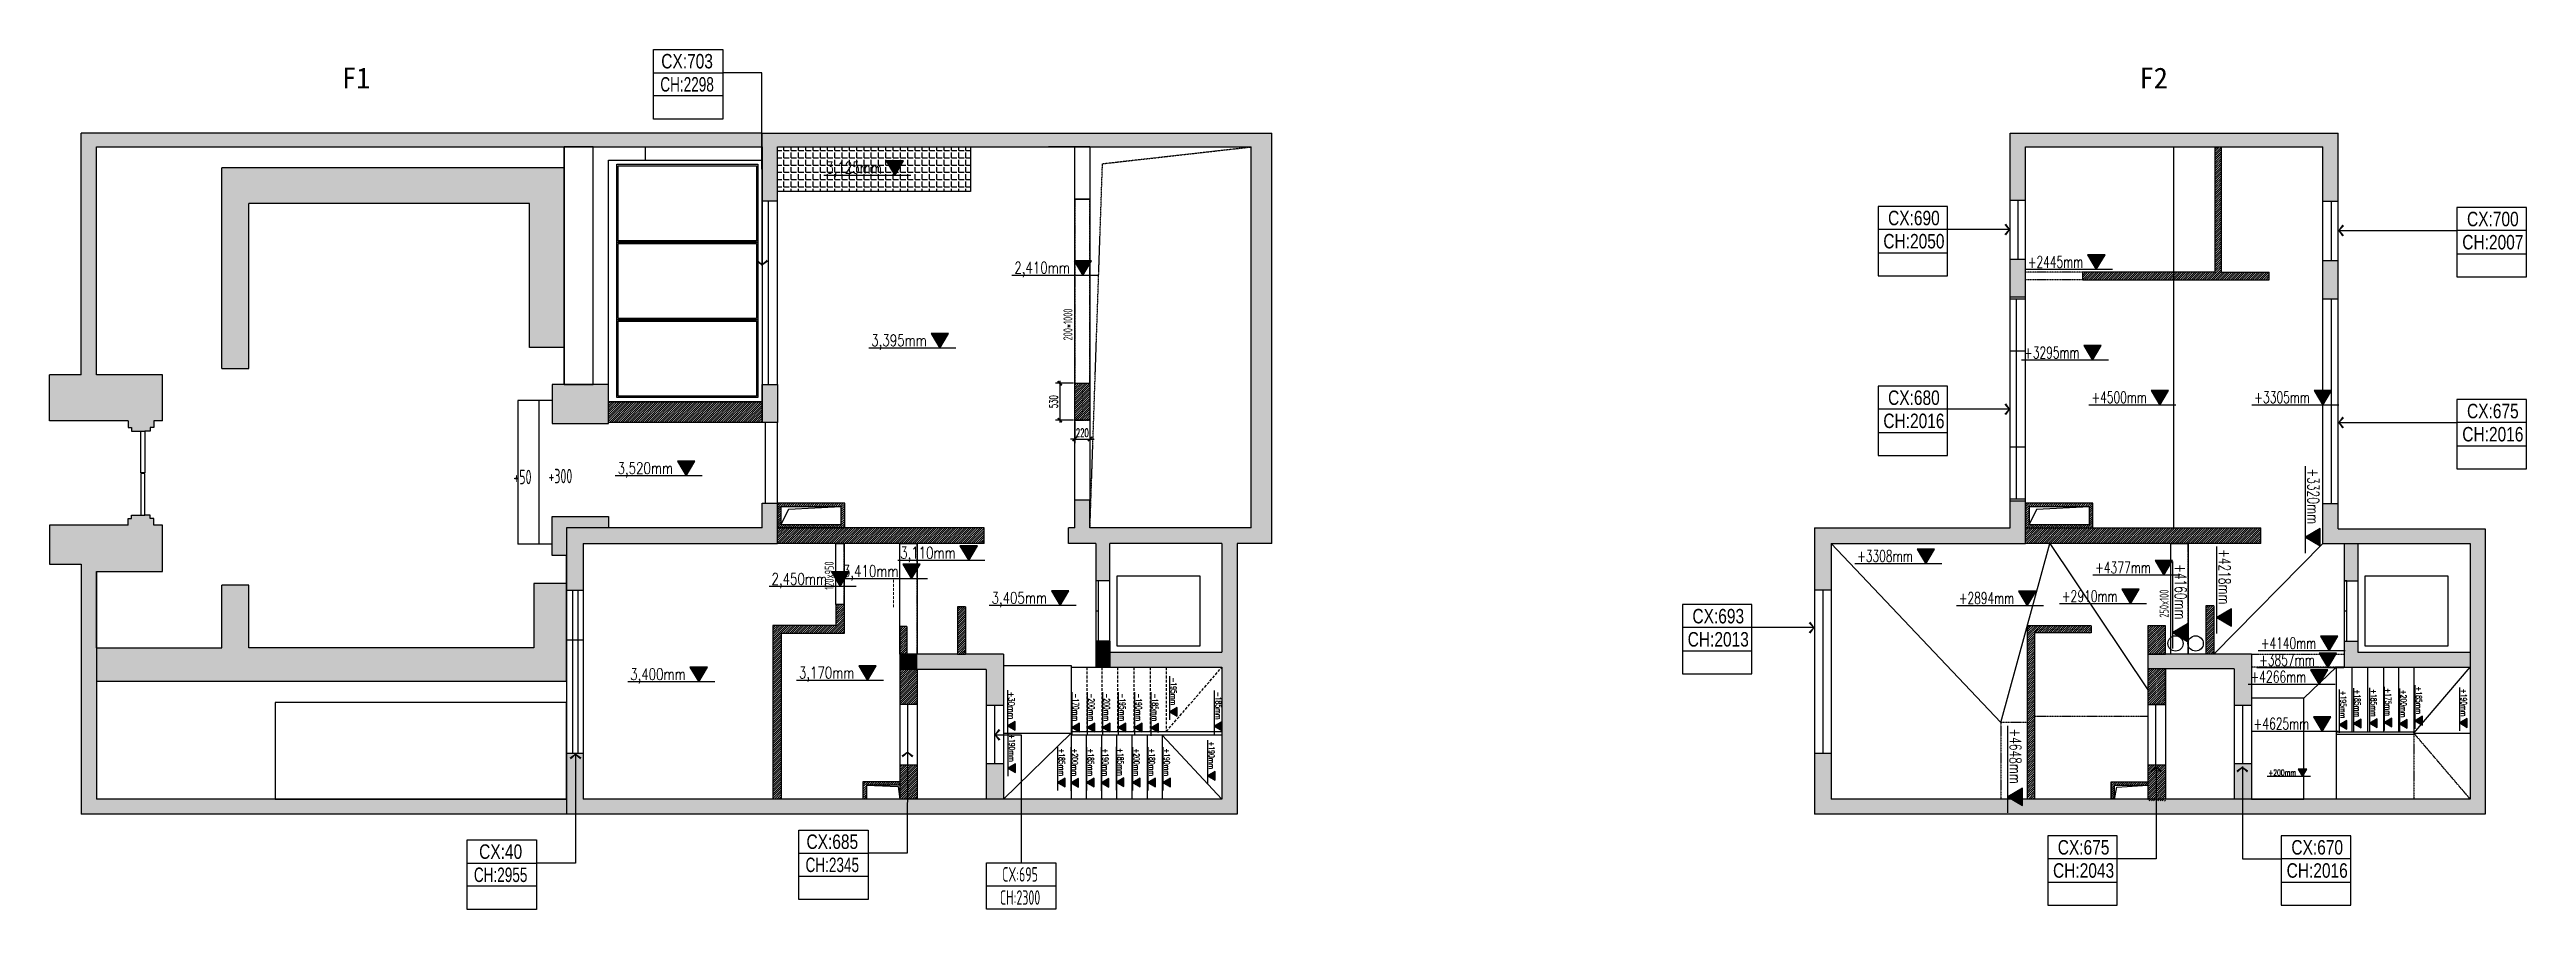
# Model space of a CAD drawing. Header units: millimetres. Extents: x -108767 to 78913, y -380878 to 1470.
# Drawn here: x -59392 to -23753, y -155196 to -142823 of the extents above; entities that cross this region are included whole.
import ezdxf
from ezdxf.enums import TextEntityAlignment as Align

# ---------------------------------------------------------------- set-up
doc = ezdxf.new("R2010")
doc.units = ezdxf.units.MM
doc.header["$LTSCALE"] = 10
doc.linetypes.add('DASH', pattern=[0.35, 0.25, -0.1])
doc.linetypes.add('DASHED', pattern=[0.75, 0.5, -0.25])
for name, color, linetype in [('000墙体', 4, 'Continuous'), ('001增减墙体', 147, 'Continuous'), ('3-New Window', 4, 'Continuous'), ('A-GRIDER', 4, 'DASH'), ('DOOR', 60, 'Continuous'), ('EL-DIM', 50, 'Continuous'), ('FF-TEXT', 50, 'Continuous'), ('NW-01-wall(原有墙体)', 255, 'Continuous'), ('NW-01梁', 4, 'Continuous'), ('wipess', 8, 'Continuous')]:
    doc.layers.add(name, color=color, linetype=linetype)
doc.styles.add('BEN-HB', font='chisel.shx')
doc.styles.add('BEN_DIM', font='archs.shx', dxfattribs={"width": 0.7})
doc.styles.add('HZ', font='', dxfattribs={"width": 0.8})
doc.styles.add('romans', font='romans.shx', dxfattribs={"width": 0.85})
doc.styles.get("Standard").update_dxf_attribs({"font": ''})
doc.styles.add('TSSD_REIN', font='tssdeng.shx', dxfattribs={"width": 0.7, "bigfont": 'hztxt.shx'})
doc.styles.add('尺寸标注', font='txt.shx', dxfattribs={"width": 0.6})
doc.styles.get('HZ').set_extended_font_data('SimSun')
doc.styles.get('Standard').set_extended_font_data('SimSun')
doc.dimstyles.new('BEN_DIM_1', dxfattribs={"dimtxt": 100, "dimasz": 1, "dimexe": 2, "dimexo": 1.5, "dimgap": 0.6, "dimtad": 1, "dimdec": 0, "dimzin": 12, "dimdsep": 46, "dimtxsty": 'BEN_DIM', "dimblk": 'ben-jiantou', "dimcen": 0.125, "dimclrd": 44, "dimclre": 44, "dimclrt": 50, "dimadec": 0, "dimazin": 0, "dimtfac": 1, "dimtdec": 0, "dimtix": 1, "dimtmove": 2, "dimatfit": 3, "dimldrblk": 'BEN-YINXIAN1', "dimfxl": 5, "dimfxlon": 1, "dimtvp": 1, "dimtolj": 1, "dimtzin": 0, "dimarcsym": 0})
doc.dimstyles.new('OY-60', dxfattribs={"dimscale": 0, "dimtxt": 2, "dimasz": 1, "dimexe": 1, "dimexo": 0.3, "dimgap": 0.5, "dimtad": 1, "dimdec": 0, "dimzin": 0, "dimdsep": 46, "dimtxsty": '尺寸标注', "dimblk": 'ARCHTICK', "dimcen": 0, "dimdle": 0.6, "dimclrd": 251, "dimclre": 251, "dimclrt": 2, "dimadec": 0, "dimazin": 0, "dimtfac": 1, "dimtdec": 0, "dimtix": 1, "dimtmove": 2, "dimatfit": 3, "dimldrblk": 'DOT', "dimfxl": 5, "dimfxlon": 1, "dimtolj": 1, "dimtzin": 0, "dimlwe": 30, "dimarcsym": 0})
pattern_1 = [(45, (-70270.71, -180008.131), (-15.715448, 15.715448), [])]
pattern_2 = [(0, (-48127.47, -255344.01), (63.5, 109.98523), [15.875, -111.125]), (90, (-48119.536, -255344.014), (-63.5, 109.985226), [7.9375, -212.03295]), (90, (-48117.55, -255344.014), (-63.5, 109.985226), [6.35, -213.62045]), (90, (-48121.52, -255344.014), (-63.5, 109.985226), [6.35, -213.62045]), (60, (-48115.57, -255344.01), (-63.5, 109.98523), [5.08, -121.92]), (120, (-48123.5, -255344.01), (-127, 5e-08), [5.08, -121.92])]

msp = doc.modelspace()

# ---------------------------------------------------------------- texts
at = {"color": 50, "linetype": 'ByBlock', "style": 'BEN_DIM', "width": 0.7}
for tag, p in [('+50', (-52587.4, -149139.7)), ('+300', (-52041.8, -149126.6)), ('CX:695', (-45427.3, -154857.5)), ('CH:2300', (-45427.3, -155190.9))]:
    msp.add_attdef(tag, text='A', height=208.3, dxfattribs=at).set_placement(p, align=Align.BOTTOM_CENTER)
at = {"layer": '3-New Window', "color": 30, "char_height": 300, "attachment_point": 1}
for s, insert in [('{\\C0;F1}', (-55184.1, -143081.8)), ('{\\C0;F2}', (-29320.3, -143081.8))]:
    msp.add_mtext_dynamic_manual_height_columns(s, width=6623.175, gutter_width=12.5, heights=[0], dxfattribs=dict(at, insert=insert))
at = {"layer": 'NW-01梁', "color": 251, "style": 'TSSD_REIN', "width": 0.7}
for s, p in [('200*1000', (-44674.2, -147008.3)), ('120x950', (-48109.2, -150595.8)), ('-------', (-47196.5, -150856.4)), ('250x100', (-28901.9, -150996.8))]:
    msp.add_text(s, height=130, rotation=90, dxfattribs=at).set_placement(p)

# ---------------------------------------------------------------- blocks, each defined once
blk = doc.blocks.new('梁高宽')
at = {"color": 150, "linetype": 'ByBlock'}
blk.add_line((0, 0), (12, 0), dxfattribs=at)
for points in [[(0, 4), (12, 4), (12, -4), (0, -4)], [(0, 0), (12, 0), (12, -8), (0, -8)]]:
    blk.add_lwpolyline(points, close=True, dxfattribs=at)
at = {"color": 50, "linetype": 'ByBlock', "style": 'BEN_DIM', "width": 0.7}
for tag, p in [('W=200', (5.8, -0.01)), ('H=800', (5.8, -4.01)), ('H=800', (5.8, -8.18))]:
    blk.add_attdef(tag, text='', height=2.5, dxfattribs=at).set_placement(p, align=Align.BOTTOM_CENTER)
blk = doc.blocks.new('ben-jiantou')
at = {"color": 0, "linetype": 'ByBlock'}
for p, q in [((0, 0), (-1.09, 0)), ((1.09, 0), (0, 0))]:
    blk.add_line(p, q, dxfattribs=at)
at = {"color": 0, "linetype": 'Continuous', "const_width": 0.608}
blk.add_lwpolyline([(0.61, 0.61), (-0.61, -0.61)], dxfattribs=at)
blk = doc.blocks.new('BEN-YINXIAN1')
at = {"color": 50, "linetype": 'ByBlock'}
blk.add_line((0, 0), (-2, 0), dxfattribs=at)
for points in [[(-1.72, 1.34), (-1.19, 1.7), (-0.48, 0), (0, 0)], [(-1.72, -1.34), (-1.19, -1.7), (-0.48, 0), (0, 0)]]:
    blk.add_solid(points, dxfattribs=at)
blk = doc.blocks.new('Elevation')
blk.add_hatch(color=256).paths.add_polyline_path([(4.17, 2.47), (2.7, 0), (1.23, 2.47)])
blk.add_line((0, 0), (14.67, 0))
blk.add_lwpolyline([(4.17, 2.47), (2.7, 0), (1.23, 2.47)], close=True)
at = {"style": 'HZ', "width": 0.47627}
blk.add_attdef('ELEV', text='', height=2.5, dxfattribs=at).set_placement((4.89, 0.32), (14.26, 0.32), align=Align.FIT)
blk = doc.blocks.new('_ArchTick')
at = {"color": 0, "linetype": 'ByBlock', "const_width": 0.4}
blk.add_lwpolyline([(-0.5, -0.5), (0.5, 0.5)], dxfattribs=at)
blk = doc.blocks.new('*D215')
at = {"color": 251, "lineweight": 30, "transparency": 16777216}
for p, q in [((-44660, -147625), (-44916, -147625)), ((-44660, -148155), (-44916, -148155))]:
    blk.add_line(p, q, dxfattribs=at)
at = {"color": 251, "lineweight": -2, "transparency": 16777216}
blk.add_line((-44856, -147589), (-44856, -148191), dxfattribs=at)
at = {"layer": 'Defpoints', "color": 0, "transparency": 16777216}
for p in [(-44642, -147625), (-44856, -148155), (-44642, -148155)]:
    blk.add_point(p, dxfattribs=at)
at = {"color": 251, "lineweight": -2, "transparency": 16777216, "xscale": 60.0000012368779, "yscale": 60.0000012368779, "zscale": 60.0000012368779}
for p, rotation in [((-44856, -147625), 90), ((-44856, -148155), 270)]:
    blk.add_blockref('_ArchTick', p, dxfattribs=dict(at, rotation=rotation))
at = {"color": 2, "transparency": 16777216, "insert": (-44946, -147890), "char_height": 120, "attachment_point": 5, "rotation": 90, "style": '尺寸标注'}
blk.add_mtext('\\A1;530', dxfattribs=at)
blk = doc.blocks.new('_Dot')
at = {"color": 2, "linetype": 'ByBlock', "lineweight": -2}
blk.add_line((-0.5, 0), (-1, 0), dxfattribs=at)
at = {"color": 2, "linetype": 'ByBlock', "const_width": 0.5}
blk.add_lwpolyline([(-0.25, 0, 1), (0.25, 0, 1)], format="xyb", close=True, dxfattribs=at)
blk = doc.blocks.new('*D216')
at = {"color": 251, "lineweight": 30, "transparency": 16777216}
for p, q in [((-44642, -148173), (-44642, -148487)), ((-44422, -148173), (-44422, -148487))]:
    blk.add_line(p, q, dxfattribs=at)
at = {"color": 251, "lineweight": -2, "transparency": 16777216}
for p, q in [((-44642, -148427), (-44702, -148427)), ((-44642, -148427), (-44422, -148427)), ((-44422, -148427), (-44362, -148427))]:
    blk.add_line(p, q, dxfattribs=at)
at = {"layer": 'Defpoints', "color": 0, "transparency": 16777216}
for p in [(-44642, -148155), (-44422, -148155), (-44422, -148427)]:
    blk.add_point(p, dxfattribs=at)
at = {"color": 251, "lineweight": -2, "transparency": 16777216, "xscale": 60.0000012368779, "yscale": 60.0000012368779, "zscale": 60.0000012368779}
blk.add_blockref('_ArchTick', (-44642, -148427), dxfattribs=at)
at = {"color": 251, "lineweight": -2, "transparency": 16777216, "xscale": 60.0000012368779, "yscale": 60.0000012368779, "zscale": 60.0000012368779, "rotation": 180}
blk.add_blockref('_ArchTick', (-44422, -148427), dxfattribs=at)
at = {"color": 2, "transparency": 16777216, "insert": (-44532, -148337), "char_height": 120, "attachment_point": 5, "style": '尺寸标注'}
blk.add_mtext('\\A1;220', dxfattribs=at)

# ---------------------------------------------------------------- dimensions: what is measured, and where the dimension line sits
dim = msp.add_linear_dim(base=(-44855.8, -148154.8), p1=(-44641.9, -147624.8), p2=(-44641.9, -148154.8), angle=90, dimstyle='OY-60', override={"dimscale": 60.000001})
dim.commit()
dim.dimension.update_dxf_attribs({"geometry": '*D215', "text_midpoint": (-44945.8, -147889.8)})
dim = msp.add_linear_dim(base=(-44421.9, -148427), p1=(-44641.9, -148154.8), p2=(-44421.9, -148154.8), dimstyle='OY-60', override={"dimscale": 60.000001})
dim.commit()
dim.dimension.update_dxf_attribs({"geometry": '*D216', "text_midpoint": (-44531.9, -148337)})

# ---------------------------------------------------------------- hatches: boundary and pattern name
at = {"layer": '000墙体'}
h = msp.add_hatch(color=252, dxfattribs=at)
h.dxf.hatch_style = 1
h.paths.add_polyline_path([(-30960.2, -145840.8), (-31180.2, -145840.8), (-31180.2, -146380.8), (-30960.2, -146380.8)])
h = msp.add_hatch(color=252, dxfattribs=at)
h.dxf.hatch_style = 1
h.paths.add_polyline_path([(-26463.2, -145856.8), (-26683.2, -145856.8), (-26683.2, -146411.8), (-26463.2, -146411.8)])
h = msp.add_hatch(color=252, dxfattribs=at)
h.dxf.hatch_style = 1
h.paths.add_polyline_path([(-51953.9, -149706.8), (-51348.9, -149706.8), (-51348.9, -149541.8), (-52158.9, -149541.8), (-52158.9, -150101.8), (-51953.9, -150101.8)])
at = {"layer": '001增减墙体', "ltscale": 10}
h = msp.add_hatch(dxfattribs=at)
h.set_pattern_fill('ANSI31', color=251, scale=7)
h.set_pattern_definition(pattern_1)
h.paths.add_polyline_path([(-27453.2, -146027.8), (-28140.2, -146027.8), (-28140.2, -144223.8), (-28230.2, -144223.8), (-28230.2, -146027.8), (-28825.2, -146027.8), (-28825.2, -146137.8), (-27453.2, -146137.8)])
h = msp.add_hatch(dxfattribs=at)
h.set_pattern_fill('ANSI31', color=251, scale=7)
h.set_pattern_definition(pattern_1)
h.paths.add_polyline_path([(-28825.2, -146027.8), (-30138.2, -146027.8), (-30138.2, -146137.8), (-28825.2, -146137.8)])
h = msp.add_hatch(dxfattribs=at)
h.set_pattern_fill('ANSI31', color=251, scale=7)
h.set_pattern_definition(pattern_1)
h.paths.add_polyline_path([(-49138.9, -147891.8), (-51348.9, -147891.8), (-51348.9, -148186.8), (-49138.9, -148186.8)])
h = msp.add_hatch(dxfattribs=at)
h.set_pattern_fill('ANSI31', color=251, scale=7)
h.set_pattern_definition(pattern_1)
h.paths.add_polyline_path([(-44421.9, -147624.8), (-44641.9, -147624.8), (-44641.9, -148154.8), (-44421.9, -148154.8)])
h = msp.add_hatch(dxfattribs=at)
h.set_pattern_fill('ANSI31', color=251, scale=7)
h.set_pattern_definition(pattern_1)
h.paths.add_polyline_path([(-47949.9, -149351.8), (-48918.9, -149351.8), (-48918.9, -149706.8), (-47949.9, -149706.8)])
h.paths.add_polyline_path([(-47999.9, -149656.8), (-48868.9, -149656.8), (-48868.9, -149401.8), (-47999.9, -149401.8)], flags=16)
h = msp.add_hatch(dxfattribs=at)
h.set_pattern_fill('ANSI31', color=251, scale=7)
h.set_pattern_definition(pattern_1)
h.paths.add_polyline_path([(-29991.2, -149351.8), (-30960.2, -149351.8), (-30960.2, -149706.8), (-29991.2, -149706.8)])
h.paths.add_polyline_path([(-30041.2, -149401.8), (-30041.2, -149656.8), (-30910.2, -149656.8), (-30910.2, -149401.8)], flags=16)
h = msp.add_hatch(dxfattribs=at)
h.set_pattern_fill('ANSI31', color=251, scale=7)
h.set_pattern_definition(pattern_1)
h.paths.add_polyline_path([(-45943.9, -149706.8), (-48918.9, -149706.8), (-48918.9, -149928.8), (-45943.9, -149928.8)])
h = msp.add_hatch(dxfattribs=at)
h.set_pattern_fill('ANSI31', color=251, scale=7)
h.set_pattern_definition(pattern_1)
h.paths.add_polyline_path([(-27573.2, -149706.8), (-30960.2, -149706.8), (-30960.2, -149928.8), (-27573.2, -149928.8)])
h = msp.add_hatch(dxfattribs=at)
h.set_pattern_fill('ANSI31', color=251, scale=7)
h.set_pattern_definition(pattern_1)
h.paths.add_polyline_path([(-47959.9, -150809.8), (-48076.9, -150809.8), (-48076.9, -151108.8), (-48984.9, -151108.8), (-48984.9, -153606.8), (-48864.9, -153606.8), (-48864.9, -151223.8), (-47959.9, -151223.8)])
h = msp.add_hatch(dxfattribs=at)
h.set_pattern_fill('ANSI31', color=251, scale=7)
h.set_pattern_definition(pattern_1)
h.paths.add_polyline_path([(-46210.9, -150840.8), (-46325.9, -150840.8), (-46325.9, -151520.8), (-46210.9, -151520.8)])
h = msp.add_hatch(dxfattribs=at)
h.set_pattern_fill('ANSI31', color=251, scale=7)
h.set_pattern_definition(pattern_1)
h.paths.add_polyline_path([(-28252.2, -150828.8), (-28367.2, -150828.8), (-28367.2, -151520.8), (-28252.2, -151520.8)])
h = msp.add_hatch(dxfattribs=at)
h.set_pattern_fill('ANSI31', color=251, scale=7)
h.set_pattern_definition(pattern_1)
h.paths.add_polyline_path([(-47057.9, -151125.8), (-47157.9, -151125.8), (-47157.9, -151520.8), (-47057.9, -151520.8)])
h = msp.add_hatch(dxfattribs=at)
h.set_pattern_fill('ANSI31', color=251, scale=7)
h.set_pattern_definition(pattern_1)
h.paths.add_polyline_path([(-30018.2, -151112.8), (-30936.2, -151112.8), (-30936.2, -153606.8), (-30833.2, -153606.8), (-30833.2, -151217.8), (-30018.2, -151217.8)])
h = msp.add_hatch(dxfattribs=at)
h.set_pattern_fill('ANSI31', color=251, scale=7)
h.set_pattern_definition(pattern_1)
h.paths.add_polyline_path([(-28949.2, -151112.8), (-29199.2, -151112.8), (-29199.2, -151520.8), (-28949.2, -151520.8)])
h = msp.add_hatch(dxfattribs=at)
h.set_pattern_fill('ANSI31', color=251, scale=7)
h.set_pattern_definition(pattern_1)
h.paths.add_polyline_path([(-46907.9, -151740.8), (-47157.9, -151740.8), (-47157.9, -152246.8), (-46907.9, -152246.8)])
h = msp.add_hatch(dxfattribs=at)
h.set_pattern_fill('ANSI31', color=251, scale=7)
h.set_pattern_definition(pattern_1)
h.paths.add_polyline_path([(-28949.2, -151731.8), (-29199.2, -151731.8), (-29199.2, -152245.8), (-28949.2, -152245.8)])
h = msp.add_hatch(dxfattribs=at)
h.set_pattern_fill('ANSI31', color=251, scale=7)
h.set_pattern_definition(pattern_1)
h.paths.add_polyline_path([(-46907.9, -153119.8), (-47157.9, -153119.8), (-47157.9, -153606.8), (-46907.9, -153606.8)])
h = msp.add_hatch(dxfattribs=at)
h.set_pattern_fill('ANSI31', color=251, scale=7)
h.set_pattern_definition([(45, (-70270.71, -181396.131), (-15.715448, 15.715448), [])])
h.paths.add_polyline_path([(-28949.2, -153119.8), (-29199.2, -153119.8), (-29199.2, -153633.8), (-28949.2, -153633.8)])
h = msp.add_hatch(dxfattribs=at)
h.set_pattern_fill('ANSI31', color=251, scale=7)
h.set_pattern_definition(pattern_1)
h.paths.add_polyline_path([(-47157.9, -153359.8), (-47687.9, -153359.8), (-47687.9, -153606.8), (-47637.9, -153606.8), (-47637.9, -153409.8), (-47157.9, -153409.8)])
h = msp.add_hatch(dxfattribs=at)
h.set_pattern_fill('ANSI31', color=251, scale=7)
h.set_pattern_definition(pattern_1)
h.paths.add_polyline_path([(-29199.2, -153359.8), (-29729.2, -153359.8), (-29729.2, -153606.8), (-29679.2, -153606.8), (-29679.2, -153409.8), (-29199.2, -153409.8)])
at = {"layer": '3-New Window'}
h = msp.add_hatch(dxfattribs=at)
h.set_pattern_fill('SWAMP', color=251, scale=5)
h.set_pattern_definition(pattern_2)
h.paths.add_polyline_path([(-51988.9, -144523.8), (-56913.9, -144523.8), (-56913.9, -147411.8), (-56523.9, -147411.8), (-56523.9, -145038.8), (-52483.9, -145038.8), (-52483.9, -147111.8), (-51988.9, -147111.8)])
h = msp.add_hatch(dxfattribs=at)
h.set_pattern_fill('SWAMP', color=251, scale=5)
h.set_pattern_definition(pattern_2)
h.paths.add_polyline_path([(-51953.9, -150506.8), (-52423.9, -150506.8), (-52423.9, -151431.8), (-56523.9, -151431.8), (-56523.9, -150531.8), (-56913.9, -150531.8), (-56913.9, -151431.8), (-58716.9, -151431.8), (-58716.9, -151916.8), (-51953.9, -151916.8)])
at = {"layer": 'NW-01-wall(原有墙体)'}
h = msp.add_hatch(color=250, dxfattribs=at)
h.dxf.hatch_style = 1
h.paths.add_polyline_path([(-49138.9, -144023.8), (-58936.9, -144023.8), (-58936.9, -147501.8), (-59391.9, -147501.8), (-59391.9, -148166.8), (-58261.9, -148166.8), (-58261.9, -148261.8), (-58211.9, -148261.8), (-58211.9, -148311.8), (-58076.9, -148311.8), (-58021.9, -148311.8), (-57941.9, -148311.8), (-57941.9, -148261.8), (-57891.9, -148261.8), (-57891.9, -148166.8), (-57766.9, -148166.8), (-57766.9, -147501.8), (-58716.9, -147501.8), (-58716.9, -144223.8), (-49138.9, -144223.8)])
h = msp.add_hatch(color=250, dxfattribs=at)
h.dxf.hatch_style = 1
h.paths.add_polyline_path([(-26463.2, -144023.8), (-31180.2, -144023.8), (-31180.2, -144990.8), (-30960.2, -144990.8), (-30960.2, -144223.8), (-28230.2, -144223.8), (-26683.2, -144223.8), (-26683.2, -145006.8), (-26463.2, -145006.8)])
h = msp.add_hatch(color=250, dxfattribs=at)
h.dxf.hatch_style = 1
h.paths.add_polyline_path([(-51348.9, -147641.8), (-51988.9, -147641.8), (-52158.9, -147641.8), (-52158.9, -148201.8), (-51348.9, -148201.8)])
h = msp.add_hatch(color=250, dxfattribs=at)
h.dxf.hatch_style = 1
h.paths.add_polyline_path([(-48918.9, -147641.8), (-49138.9, -147641.8), (-49138.9, -148186.8), (-48918.9, -148186.8)])
h = msp.add_hatch(color=250, dxfattribs=at)
h.dxf.hatch_style = 1
h.paths.add_polyline_path([(-30960.2, -149315.8), (-31180.2, -149315.8), (-31180.2, -149706.8), (-33995.2, -149706.8), (-33995.2, -150602.8), (-33755.2, -150602.8), (-33755.2, -149928.8), (-30960.2, -149928.8)])
h = msp.add_hatch(color=250, dxfattribs=at)
h.dxf.hatch_style = 1
h.paths.add_polyline_path([(-57766.9, -149666.8), (-57891.9, -149666.8), (-57891.9, -149571.8), (-57941.9, -149571.8), (-57941.9, -149521.8), (-58021.9, -149521.8), (-58076.9, -149521.8), (-58211.9, -149521.8), (-58211.9, -149571.8), (-58261.9, -149571.8), (-58261.9, -149666.8), (-59391.9, -149666.8), (-59391.9, -150226.8), (-58936.9, -150226.8), (-58936.9, -153826.8), (-51953.9, -153826.8), (-51953.9, -153606.8), (-56143.9, -153606.8), (-58716.9, -153606.8), (-58716.9, -150331.8), (-57766.9, -150331.8)])
h = msp.add_hatch(color=250, dxfattribs=at)
h.dxf.hatch_style = 1
h.paths.add_polyline_path([(-51713.9, -149928.8), (-48918.9, -149928.8), (-48918.9, -149351.8), (-49138.9, -149351.8), (-49138.9, -149706.8), (-51953.9, -149706.8), (-51953.9, -150111.8), (-51953.9, -150605.8), (-51713.9, -150605.8)])
h = msp.add_hatch(color=250, dxfattribs=at)
h.dxf.hatch_style = 1
h.paths.add_polyline_path([(-24345.2, -149719.8), (-26463.2, -149719.8), (-26463.2, -149356.8), (-26683.2, -149356.8), (-26683.2, -149928.8), (-24565.2, -149928.8), (-24565.2, -153606.8), (-33755.2, -153606.8), (-33755.2, -152950.8), (-33995.2, -152950.8), (-33995.2, -153826.8), (-24345.2, -153826.8)])
h = msp.add_hatch(color=250, dxfattribs=at)
h.dxf.hatch_style = 1
h.paths.add_polyline_path([(-26178.2, -149928.8), (-26378.2, -149928.8), (-26378.2, -150468.8), (-26338.2, -150468.8), (-26178.2, -150468.8)], flags=17)
h = msp.add_hatch(color=250, dxfattribs=at)
h.dxf.hatch_style = 1
h.paths.add_polyline_path([(-44136.9, -151334.8), (-44336.9, -151334.8), (-44336.9, -151711.8), (-44136.9, -151711.8), (-44136.9, -151491.8)])
h = msp.add_hatch(color=250, dxfattribs=at)
h.dxf.hatch_style = 1
h.paths.add_polyline_path([(-24565.2, -151491.8), (-26178.2, -151491.8), (-26178.2, -151334.8), (-26378.2, -151334.8), (-26378.2, -151711.8), (-24565.2, -151711.8)])
h = msp.add_hatch(color=250, dxfattribs=at)
h.dxf.hatch_style = 1
h.paths.add_polyline_path([(-46907.9, -151740.8), (-46907.9, -151520.8), (-47057.9, -151520.8), (-47157.9, -151520.8), (-47157.9, -151740.8)])
h = msp.add_hatch(color=250, dxfattribs=at)
h.dxf.hatch_style = 1
h.paths.add_polyline_path([(-45665.9, -151520.8), (-46210.9, -151520.8), (-46325.9, -151520.8), (-46907.9, -151520.8), (-46907.9, -151740.8), (-45915.9, -151740.8), (-45915.9, -152258.8), (-45665.9, -152258.8)])
h = msp.add_hatch(color=250, dxfattribs=at)
h.dxf.hatch_style = 1
h.paths.add_polyline_path([(-27707.2, -151520.8), (-28367.2, -151520.8), (-29199.2, -151520.8), (-29199.2, -151731.8), (-28949.2, -151731.8), (-27957.2, -151731.8), (-27957.2, -152258.8), (-27707.2, -152258.8), (-27707.2, -152156.8)])
h = msp.add_hatch(color=250, dxfattribs=at)
h.dxf.hatch_style = 1
h.paths.add_polyline_path([(-45665.9, -153099.8), (-45915.9, -153099.8), (-45915.9, -153606.8), (-45665.9, -153606.8)])
h = msp.add_hatch(color=250, dxfattribs=at)
h.dxf.hatch_style = 1
h.paths.add_polyline_path([(-27707.2, -153100.8), (-27957.2, -153100.8), (-27957.2, -153606.8), (-27707.2, -153606.8)], flags=17)
at = {"layer": 'NW-01梁'}
h = msp.add_hatch(dxfattribs=at)
h.set_pattern_fill('ANGLE', color=250, scale=15)
h.set_pattern_definition([(0, (0, 0), (0, 104.775), [76.2, -28.575]), (90, (0, 0), (-104.775, 6e-15), [76.2, -28.575])])
h.paths.add_polyline_path([(-48918.9, -144223.8), (-46141.9, -144223.8), (-46141.9, -144863.8), (-48918.9, -144863.8)])
at = {"layer": 'wipess'}
h = msp.add_hatch(color=252, dxfattribs=at)
h.dxf.hatch_style = 1
h.paths.add_polyline_path([(-42303.9, -149928.8), (-41803.9, -149928.8), (-41803.9, -144023.8), (-49138.9, -144023.8), (-49138.9, -144223.8), (-49138.9, -145006.8), (-48918.9, -145006.8), (-48918.9, -144223.8), (-46141.9, -144223.8), (-42103.9, -144223.8), (-42103.9, -149706.8), (-44421.9, -149706.8), (-44421.9, -149308.8), (-44641.9, -149308.8), (-44641.9, -149706.8), (-44731.9, -149706.8), (-44731.9, -149928.8), (-44336.9, -149928.8), (-44336.9, -150468.8), (-44296.9, -150468.8), (-44136.9, -150468.8), (-44136.9, -149928.8), (-42523.9, -149928.8), (-42523.9, -151491.8), (-44136.9, -151491.8), (-44136.9, -151711.8), (-42523.9, -151711.8), (-42523.9, -153606.8), (-51713.9, -153606.8), (-51713.9, -152950.8), (-51953.9, -152950.8), (-51953.9, -153606.8), (-51953.9, -153826.8), (-42303.9, -153826.8)])

# ---------------------------------------------------------------- linework, layer by layer
at = {"color": 4}
msp.add_lwpolyline([(-51348.9, -147641.8), (-51988.9, -147641.8), (-51988.9, -144223.8), (-49138.9, -144223.8), (-49138.9, -147641.8), (-49138.9, -147891.8), (-51348.9, -147891.8), (-51348.9, -147641.8)], dxfattribs=at)
at = {"color": 150, "linetype": 'ByBlock'}
msp.add_lwpolyline([(-45910.8, -154523.3), (-44910.8, -154523.3), (-44910.8, -155190), (-45910.8, -155190)], close=True, dxfattribs=at)
at = {"layer": '001增减墙体'}
for p, q in [((-28230.2, -146027.8), (-28230.2, -144223.8)), ((-28140.2, -146027.8), (-28140.2, -144223.8)), ((-56913.9, -147411.8), (-56913.9, -144523.8)), ((-51988.9, -144523.8), (-56913.9, -144523.8)), ((-56523.9, -147411.8), (-56523.9, -145038.8)), ((-52483.9, -145038.8), (-56523.9, -145038.8)), ((-52483.9, -147111.8), (-52483.9, -145038.8)), ((-30138.2, -146137.8), (-30138.2, -146027.8)), ((-28230.2, -146027.8), (-30138.2, -146027.8)), ((-28140.2, -146027.8), (-27453.2, -146027.8)), ((-27453.2, -146137.8), (-27453.2, -146027.8)), ((-30138.2, -146137.8), (-27453.2, -146137.8)), ((-51988.9, -147111.8), (-52483.9, -147111.8)), ((-51988.9, -147641.8), (-51988.9, -147111.8)), ((-56913.9, -147411.8), (-56523.9, -147411.8)), ((-49088.9, -149351.8), (-49088.9, -148186.8)), ((-48918.9, -149351.8), (-48918.9, -148186.8)), ((-45943.9, -149706.8), (-48918.9, -149706.8)), ((-45943.9, -149928.8), (-48918.9, -149928.8)), ((-45943.9, -149928.8), (-45943.9, -149706.8)), ((-30960.2, -149706.8), (-27573.2, -149706.8)), ((-27573.2, -149928.8), (-30960.2, -149928.8)), ((-27573.2, -149928.8), (-27573.2, -149706.8)), ((-56913.9, -151431.8), (-56913.9, -150531.8)), ((-56523.9, -150531.8), (-56913.9, -150531.8)), ((-56523.9, -151431.8), (-56523.9, -150531.8)), ((-52423.9, -150506.8), (-52423.9, -151431.8)), ((-51953.9, -150506.8), (-52423.9, -150506.8)), ((-47959.9, -150809.8), (-48076.9, -150809.8)), ((-48076.9, -150809.8), (-48076.9, -151108.8)), ((-47959.9, -150809.8), (-48076.9, -150809.8)), ((-48076.9, -150809.8), (-48076.9, -151108.8)), ((-47959.9, -150809.8), (-47959.9, -151223.8)), ((-47959.9, -150809.8), (-47959.9, -151223.8)), ((-46210.9, -150840.8), (-46325.9, -150840.8)), ((-46325.9, -150840.8), (-46325.9, -151520.8)), ((-46210.9, -150840.8), (-46210.9, -151520.8)), ((-28367.2, -150828.8), (-28367.2, -151520.8)), ((-28252.2, -150828.8), (-28367.2, -150828.8)), ((-28252.2, -150828.8), (-28252.2, -151520.8)), ((-58716.9, -151431.8), (-56913.9, -151431.8)), ((-52423.9, -151431.8), (-56523.9, -151431.8)), ((-48076.9, -151108.8), (-48984.9, -151108.8)), ((-48984.9, -151108.8), (-48984.9, -153606.8)), ((-47959.9, -151223.8), (-48864.9, -151223.8)), ((-48864.9, -151223.8), (-48864.9, -153606.8)), ((-47057.9, -151125.8), (-47157.9, -151125.8)), ((-47157.9, -151125.8), (-47157.9, -151520.8)), ((-47057.9, -151125.8), (-47057.9, -151520.8)), ((-30936.2, -151112.8), (-30936.2, -153606.8)), ((-30018.2, -151112.8), (-30936.2, -151112.8)), ((-30833.2, -151217.8), (-30833.2, -153606.8)), ((-30018.2, -151217.8), (-30833.2, -151217.8)), ((-30018.2, -151112.8), (-30018.2, -151217.8)), ((-47157.9, -151520.8), (-47157.9, -153606.8)), ((-46907.9, -151740.8), (-46907.9, -153606.8)), ((-29199.2, -151731.8), (-29199.2, -153119.8)), ((-28949.2, -151731.8), (-28949.2, -153119.8)), ((-51953.9, -151916.8), (-58716.9, -151916.8)), ((-46907.9, -152246.8), (-47157.9, -152246.8)), ((-47047.9, -152245.8), (-47047.9, -153119.8)), ((-29089.2, -152245.8), (-29089.2, -153119.8)), ((-46907.9, -153119.8), (-47157.9, -153119.8)), ((-28949.2, -153119.8), (-29199.2, -153119.8)), ((-29199.2, -153119.8), (-29199.2, -153606.8)), ((-28949.2, -153119.8), (-28949.2, -153606.8)), ((-47157.9, -153359.8), (-47687.9, -153359.8)), ((-47687.9, -153359.8), (-47687.9, -153606.8)), ((-47157.9, -153409.8), (-47637.9, -153409.8)), ((-47637.9, -153409.8), (-47637.9, -153606.8)), ((-29729.2, -153359.8), (-29729.2, -153606.8))]:
    msp.add_line(p, q, dxfattribs=at)
for points in [[(-51988.9, -144223.8), (-51988.9, -147641.8), (-51568.9, -147641.8), (-51568.9, -144223.8)], [(-51348.9, -147891.8), (-49138.9, -147891.8), (-49138.9, -148186.8), (-51348.9, -148186.8)], [(-44641.9, -147624.8), (-44421.9, -147624.8), (-44421.9, -148154.8), (-44641.9, -148154.8)], [(-47949.9, -149351.8), (-48918.9, -149351.8), (-48918.9, -149706.8), (-47949.9, -149706.8)], [(-47999.9, -149401.8), (-48868.9, -149401.8), (-48868.9, -149656.8), (-47999.9, -149656.8)], [(-29991.2, -149351.8), (-30960.2, -149351.8), (-30960.2, -149706.8), (-29991.2, -149706.8)], [(-29991.2, -149351.8), (-30960.2, -149351.8), (-30960.2, -149706.8), (-29991.2, -149706.8)], [(-30041.2, -149401.8), (-30910.2, -149401.8), (-30910.2, -149656.8), (-30041.2, -149656.8)], [(-28949.2, -151112.8), (-29199.2, -151112.8), (-29199.2, -151520.8), (-28949.2, -151520.8)], [(-28949.2, -151731.8), (-29199.2, -151731.8), (-29199.2, -152245.8), (-28949.2, -152245.8)], [(-29729.2, -153359.8), (-29199.2, -153359.8), (-29199.2, -153606.8), (-29729.2, -153606.8)], [(-29679.2, -153409.8), (-29199.2, -153409.8), (-29199.2, -153606.8), (-29679.2, -153606.8)]]:
    msp.add_lwpolyline(points, close=True, dxfattribs=at)
for centre in [(-28803.1, -151368.5), (-28513.3, -151368.5)]:
    msp.add_circle(centre, 110, dxfattribs=at)
at = {"layer": 'DOOR'}
for points in [[(-44336.9, -150896.8), (-44296.9, -150896.8), (-44296.9, -150468.8), (-44336.9, -150468.8)], [(-42836.9, -151403.3), (-42836.9, -150400.3), (-44036.9, -150400.3), (-44036.9, -151403.3)], [(-26378.2, -150896.8), (-26338.2, -150896.8), (-26338.2, -150468.8), (-26378.2, -150468.8)], [(-24878.2, -151403.3), (-24878.2, -150400.3), (-26078.2, -150400.3), (-26078.2, -151403.3)], [(-44336.9, -151334.8), (-44296.9, -151334.8), (-44296.9, -150901.8), (-44336.9, -150901.8)], [(-26378.2, -151334.8), (-26338.2, -151334.8), (-26338.2, -150901.8), (-26378.2, -150901.8)]]:
    msp.add_lwpolyline(points, close=True, dxfattribs=at)
at = {"layer": 'FF-TEXT', "color": 252, "linetype": 'DASHED', "ltscale": 0.2}
for p, q in [((-30138.2, -146027.8), (-30960.2, -146027.8)), ((-30138.2, -146137.8), (-30960.2, -146137.8)), ((-48076.9, -150809.8), (-48076.9, -149928.8)), ((-47959.9, -150809.8), (-47959.9, -149928.8)), ((-47157.9, -151125.8), (-47157.9, -149928.8)), ((-46907.9, -151520.8), (-46907.9, -149928.8)), ((-28869.2, -151520.8), (-28869.2, -149928.8)), ((-28619.2, -151520.8), (-28619.2, -149928.8)), ((-27707.2, -151520.8), (-26378.2, -151520.8)), ((-26378.2, -151711.8), (-27707.2, -151711.8)), ((-31316.2, -152506.8), (-31316.2, -153606.8)), ((-30936.2, -152506.8), (-31316.2, -152506.8)), ((-29199.2, -152417.8), (-30833.2, -152417.8))]:
    msp.add_line(p, q, dxfattribs=at)
at = {"layer": 'FF-TEXT', "linetype": 'DASHED', "ltscale": 8}
for p, q in [((-44468.9, -151711.8), (-44468.9, -152634.8)), ((-44248.9, -151711.8), (-44248.9, -152634.8)), ((-44023.9, -151711.8), (-44023.9, -152634.8)), ((-43788.9, -151711.8), (-43788.9, -152634.8)), ((-43553.9, -151711.8), (-43553.9, -152634.8)), ((-43323.9, -151711.8), (-43323.9, -152634.8)), ((-43323.9, -152634.8), (-42523.9, -151711.8))]:
    msp.add_line(p, q, dxfattribs=at)
at = {"layer": 'FF-TEXT', "color": 8, "linetype": 'DASHED', "ltscale": 0.2}
for p, q in [((-25374.2, -152659.3), (-24565.2, -153606.8)), ((-25374.2, -152678.8), (-25374.2, -153606.8))]:
    msp.add_line(p, q, dxfattribs=at)
at = {"layer": 'FF-TEXT', "color": 252, "linetype": 'DASHED', "ltscale": 0.2}
for points in [[(-48918.9, -144223.8), (-46141.9, -144223.8), (-46141.9, -144863.8), (-48918.9, -144863.8)], [(-44641.9, -147624.8), (-44421.9, -147624.8), (-44421.9, -144973.8), (-44641.9, -144973.8)], [(-44641.9, -148154.8), (-44421.9, -148154.8), (-44421.9, -149308.8), (-44641.9, -149308.8)]]:
    msp.add_lwpolyline(points, close=True, dxfattribs=at)
msp.add_lwpolyline([(-44421.9, -149706.8), (-44242, -144465.2), (-42103.9, -144223.8)], dxfattribs=at)
at = {"layer": 'NW-01-wall(原有墙体)'}
for p, q in [((-58936.9, -147501.8), (-58936.9, -144023.8)), ((-49138.9, -144023.8), (-58936.9, -144023.8)), ((-58716.9, -147501.8), (-58716.9, -144223.8)), ((-58716.9, -144223.8), (-49138.9, -144223.8)), ((-50823.9, -144223.8), (-50823.9, -144413.8)), ((-49138.9, -145006.8), (-49138.9, -144023.8)), ((-49138.9, -144023.8), (-41803.9, -144023.8)), ((-48918.9, -145006.8), (-48918.9, -144223.8)), ((-48918.9, -144223.8), (-42103.9, -144223.8)), ((-44421.9, -144223.8), (-45016.9, -144223.8)), ((-42103.9, -149706.8), (-42103.9, -144223.8)), ((-41803.9, -149928.8), (-41803.9, -144023.8)), ((-31180.2, -149706.8), (-31180.2, -144023.8)), ((-31180.2, -144023.8), (-26463.2, -144023.8)), ((-30960.2, -149928.8), (-30960.2, -144223.8)), ((-30960.2, -144223.8), (-28230.2, -144223.8)), ((-28230.2, -144223.8), (-26683.2, -144223.8)), ((-26683.2, -149928.8), (-26683.2, -144223.8)), ((-26463.2, -149719.8), (-26463.2, -144023.8)), ((-50823.9, -144413.8), (-49138.9, -144413.8)), ((-48918.9, -145006.8), (-49138.9, -145006.8)), ((-49138.9, -145006.8), (-49138.9, -147641.8)), ((-49048.9, -147641.8), (-49048.9, -145006.8)), ((-48918.9, -147641.8), (-48918.9, -145006.8)), ((-31180.2, -144990.8), (-30960.2, -144990.8)), ((-31065.2, -145840.8), (-31065.2, -144990.8)), ((-26683.2, -145006.8), (-26463.2, -145006.8)), ((-26558.2, -145856.8), (-26558.2, -145006.8)), ((-31180.2, -145840.8), (-30960.2, -145840.8)), ((-26683.2, -145856.8), (-26463.2, -145856.8)), ((-31180.2, -146380.8), (-30960.2, -146380.8)), ((-31180.2, -146410.8), (-30960.2, -146410.8)), ((-31090.2, -149285.8), (-31090.2, -146410.8)), ((-26683.2, -146411.8), (-26463.2, -146411.8)), ((-26558.2, -149356.8), (-26558.2, -146411.8)), ((-31180.2, -147155.8), (-30960.2, -147155.8)), ((-59391.9, -148166.8), (-59391.9, -147501.8)), ((-58936.9, -147501.8), (-59391.9, -147501.8)), ((-57766.9, -147501.8), (-58716.9, -147501.8)), ((-57766.9, -148166.8), (-57766.9, -147501.8)), ((-52158.9, -147871.8), (-52653.9, -147871.8)), ((-52653.9, -147871.8), (-52653.9, -149941.8)), ((-52353.9, -147871.8), (-52353.9, -149941.8)), ((-52158.9, -147641.8), (-52158.9, -147871.8)), ((-51348.9, -148186.8), (-51348.9, -147891.8)), ((-58261.9, -148166.8), (-59391.9, -148166.8)), ((-58261.9, -148166.8), (-58261.9, -148261.8)), ((-57766.9, -148166.8), (-57891.9, -148166.8)), ((-57891.9, -148166.8), (-57891.9, -148261.8)), ((-58261.9, -148261.8), (-58211.9, -148261.8)), ((-58211.9, -148261.8), (-58211.9, -148311.8)), ((-58211.9, -148311.8), (-58076.9, -148311.8)), ((-57941.9, -148311.8), (-58021.9, -148311.8)), ((-57891.9, -148261.8), (-57941.9, -148261.8)), ((-57941.9, -148261.8), (-57941.9, -148311.8)), ((-31180.2, -148540.8), (-30960.2, -148540.8)), ((-44641.9, -149706.8), (-44641.9, -149308.8)), ((-44421.9, -149308.8), (-44641.9, -149308.8)), ((-44421.9, -149706.8), (-44421.9, -149308.8)), ((-31180.2, -149285.8), (-30960.2, -149285.8)), ((-31180.2, -149315.8), (-30960.2, -149315.8)), ((-58261.9, -149666.8), (-59391.9, -149666.8)), ((-59391.9, -149666.8), (-59391.9, -150226.8)), ((-58261.9, -149666.8), (-58261.9, -149571.8)), ((-58261.9, -149571.8), (-58211.9, -149571.8)), ((-58211.9, -149571.8), (-58211.9, -149521.8)), ((-58211.9, -149521.8), (-58076.9, -149521.8)), ((-57941.9, -149521.8), (-58021.9, -149521.8)), ((-57941.9, -149571.8), (-57941.9, -149521.8)), ((-57891.9, -149571.8), (-57941.9, -149571.8)), ((-57891.9, -149666.8), (-57891.9, -149571.8)), ((-57766.9, -149666.8), (-57891.9, -149666.8)), ((-57766.9, -150331.8), (-57766.9, -149666.8)), ((-52158.9, -150101.8), (-52158.9, -149541.8)), ((-52158.9, -149541.8), (-51348.9, -149541.8)), ((-51348.9, -149541.8), (-51348.9, -149706.8)), ((-49138.9, -149706.8), (-49138.9, -149351.8)), ((-49138.9, -149351.8), (-48918.9, -149351.8)), ((-48918.9, -149928.8), (-48918.9, -149351.8)), ((-26683.2, -149356.8), (-26463.2, -149356.8)), ((-52158.9, -149941.8), (-52653.9, -149941.8)), ((-52158.9, -150101.8), (-52158.9, -149941.8)), ((-49138.9, -149706.8), (-51953.9, -149706.8)), ((-51953.9, -149706.8), (-51953.9, -153826.8)), ((-51953.9, -149706.8), (-51953.9, -150111.8)), ((-51713.9, -149928.8), (-51713.9, -153606.8)), ((-51713.9, -149928.8), (-48918.9, -149928.8)), ((-44731.9, -149928.8), (-44731.9, -149706.8)), ((-44641.9, -149706.8), (-44731.9, -149706.8)), ((-44336.9, -149928.8), (-44731.9, -149928.8)), ((-42103.9, -149706.8), (-44421.9, -149706.8)), ((-44336.9, -149928.8), (-44336.9, -150468.8)), ((-42523.9, -149928.8), (-44136.9, -149928.8)), ((-44136.9, -151334.8), (-44136.9, -149928.8)), ((-42523.9, -149928.8), (-42523.9, -151491.8)), ((-41803.9, -149928.8), (-42303.9, -149928.8)), ((-42303.9, -149928.8), (-42303.9, -153826.8)), ((-33995.2, -149706.8), (-33995.2, -153826.8)), ((-33995.2, -149706.8), (-31180.2, -149706.8)), ((-33755.2, -149928.8), (-33755.2, -153606.8)), ((-33755.2, -149928.8), (-30960.2, -149928.8)), ((-26683.2, -149928.8), (-24565.2, -149928.8)), ((-26463.2, -149719.8), (-24345.2, -149719.8)), ((-26378.2, -149928.8), (-26378.2, -151711.8)), ((-26178.2, -149928.8), (-26178.2, -151334.8)), ((-24565.2, -149928.8), (-24565.2, -153606.8)), ((-24345.2, -149719.8), (-24345.2, -153826.8)), ((-59391.9, -150226.8), (-58936.9, -150226.8)), ((-58936.9, -150226.8), (-58936.9, -153826.8)), ((-58716.9, -150331.8), (-58716.9, -153606.8)), ((-58716.9, -151431.8), (-58716.9, -150331.8)), ((-58716.9, -150331.8), (-57766.9, -150331.8)), ((-51953.9, -150101.8), (-52158.9, -150101.8)), ((-51953.9, -150506.8), (-51953.9, -150101.8)), ((-51953.9, -151916.8), (-51953.9, -150506.8)), ((-51713.9, -150605.8), (-51953.9, -150605.8)), ((-51863.9, -152950.8), (-51863.9, -150605.8)), ((-51788.9, -150605.8), (-51788.9, -152950.8)), ((-44136.9, -150468.8), (-44336.9, -150468.8)), ((-33755.2, -150602.8), (-33995.2, -150602.8)), ((-33875.2, -150602.8), (-33875.2, -152950.8)), ((-26378.2, -150468.8), (-26178.2, -150468.8)), ((-51713.9, -151322.8), (-51953.9, -151322.8)), ((-44136.9, -151334.8), (-44336.9, -151334.8)), ((-44336.9, -151334.8), (-44336.9, -151711.8)), ((-44136.9, -151334.8), (-44136.9, -151711.8)), ((-26378.2, -151334.8), (-26178.2, -151334.8)), ((-26178.2, -151334.8), (-26178.2, -151491.8)), ((-47057.9, -151520.8), (-47157.9, -151520.8)), ((-46907.9, -151740.8), (-47157.9, -151740.8)), ((-46325.9, -151520.8), (-47057.9, -151520.8)), ((-45915.9, -151740.8), (-46907.9, -151740.8)), ((-46325.9, -151520.8), (-46210.9, -151520.8)), ((-45665.9, -151520.8), (-46210.9, -151520.8)), ((-45915.9, -151740.8), (-45915.9, -153606.8)), ((-45665.9, -151520.8), (-45665.9, -153606.8)), ((-45665.9, -151686.8), (-44693.9, -151686.8)), ((-44693.9, -151686.8), (-44693.9, -153606.8)), ((-44693.9, -151711.8), (-42523.9, -151711.8)), ((-44136.9, -151491.8), (-42523.9, -151491.8)), ((-42523.9, -151711.8), (-42523.9, -153606.8)), ((-28367.2, -151520.8), (-29199.2, -151520.8)), ((-29199.2, -151520.8), (-29199.2, -151731.8)), ((-27957.2, -151731.8), (-28949.2, -151731.8)), ((-27707.2, -151520.8), (-28367.2, -151520.8)), ((-27957.2, -151731.8), (-27957.2, -153606.8)), ((-27707.2, -151520.8), (-27707.2, -153606.8)), ((-26489.2, -151711.8), (-26489.2, -153606.8)), ((-26378.2, -151711.8), (-24565.2, -151711.8)), ((-26264.2, -151711.8), (-26264.2, -152639.8)), ((-26178.2, -151491.8), (-24565.2, -151491.8)), ((-26039.2, -151711.8), (-26039.2, -152639.8)), ((-25809.2, -151711.8), (-25809.2, -152639.8)), ((-25594.2, -151711.8), (-25594.2, -152639.8)), ((-25374.2, -151711.8), (-25374.2, -152639.8)), ((-25374.2, -152659.3), (-24565.2, -151711.8)), ((-45665.9, -152258.8), (-45915.9, -152258.8)), ((-45795.9, -152258.8), (-45795.9, -153099.8)), ((-28949.2, -152245.8), (-29199.2, -152245.8)), ((-27707.2, -152258.8), (-27957.2, -152258.8)), ((-27837.2, -152258.8), (-27837.2, -153100.8)), ((-45665.9, -152660.8), (-44693.9, -152660.8)), ((-44693.9, -152660.8), (-45665.9, -153606.8)), ((-44693.9, -152634.8), (-42523.9, -152634.8)), ((-42523.9, -152686.8), (-44693.9, -152686.8)), ((-44478.9, -152686.8), (-44478.9, -153606.8)), ((-44253.9, -152686.8), (-44253.9, -153606.8)), ((-44038.9, -152686.8), (-44038.9, -153606.8)), ((-43818.9, -152686.8), (-43818.9, -153606.8)), ((-43598.9, -152686.8), (-43598.9, -153606.8)), ((-43383.9, -152686.8), (-43383.9, -153606.8)), ((-43383.9, -152686.8), (-42523.9, -153606.8)), ((-26489.2, -152639.8), (-25374.2, -152639.8)), ((-25374.2, -152678.8), (-26489.2, -152678.8)), ((-25374.2, -152639.8), (-25374.2, -152678.8)), ((-25374.2, -152659.3), (-24565.2, -152659.3)), ((-51713.9, -152950.8), (-51953.9, -152950.8)), ((-45665.9, -153099.8), (-45915.9, -153099.8)), ((-33755.2, -152950.8), (-33995.2, -152950.8)), ((-27707.2, -153100.8), (-27957.2, -153100.8)), ((-51953.9, -153826.8), (-58936.9, -153826.8)), ((-51953.9, -153606.8), (-58716.9, -153606.8)), ((-42303.9, -153826.8), (-51953.9, -153826.8)), ((-42523.9, -153606.8), (-51713.9, -153606.8)), ((-24345.2, -153826.8), (-33995.2, -153826.8)), ((-24565.2, -153606.8), (-33755.2, -153606.8))]:
    msp.add_line(p, q, dxfattribs=at)
at = {"layer": 'NW-01-wall(原有墙体)', "linetype": 'ByBlock'}
msp.add_line((-45910.8, -154856.6), (-44910.8, -154856.6), dxfattribs=at)
at = {"layer": 'NW-01-wall(原有墙体)'}
for points in [[(-44641.9, -144223.8), (-44421.9, -144223.8), (-44421.9, -144973.8), (-44641.9, -144973.8)], [(-51348.9, -147891.8), (-51348.9, -144413.8), (-49138.9, -144413.8), (-49138.9, -147891.8)], [(-51228.9, -147831.8), (-51228.9, -144473.8), (-49198.9, -144473.8), (-49198.9, -147831.8)], [(-51228.9, -145593.2), (-51228.9, -144473.8), (-49198.9, -144473.8), (-49198.9, -145593.2)], [(-51208.9, -145573.2), (-51208.9, -144493.8), (-49218.9, -144493.8), (-49218.9, -145573.2)], [(-51228.9, -146712.5), (-51228.9, -145593.2), (-49198.9, -145593.2), (-49198.9, -146712.5)], [(-51208.9, -146692.5), (-51208.9, -145613.2), (-49218.9, -145613.2), (-49218.9, -146692.5)], [(-51228.9, -147831.8), (-51228.9, -146712.5), (-49198.9, -146712.5), (-49198.9, -147831.8)], [(-51208.9, -147811.8), (-51208.9, -146732.5), (-49218.9, -146732.5), (-49218.9, -147811.8)], [(-51348.9, -148201.8), (-51348.9, -147641.8), (-52158.9, -147641.8), (-52158.9, -148201.8)], [(-49138.9, -147641.8), (-48918.9, -147641.8), (-48918.9, -148186.8), (-49138.9, -148186.8)], [(-58076.9, -148311.8), (-58021.9, -148311.8), (-58021.9, -148911.8), (-58076.9, -148911.8)], [(-58076.9, -149521.8), (-58021.9, -149521.8), (-58021.9, -148921.8), (-58076.9, -148921.8)], [(-51953.9, -153606.8), (-51953.9, -152216.8), (-56143.9, -152216.8), (-56143.9, -153606.8)]]:
    msp.add_lwpolyline(points, close=True, dxfattribs=at)
at = {"layer": 'NW-01梁'}
for p, q in [((-28825.2, -149706.8), (-28825.2, -144223.8)), ((-31316.2, -152506.8), (-33755.2, -149928.8)), ((-31316.2, -152506.8), (-30613.4, -149928.8)), ((-30613.4, -149928.8), (-29199.2, -152034.4)), ((-26683.2, -149928.8), (-28252.2, -151520.8)), ((-26957.2, -152156.8), (-26489.2, -151711.8))]:
    msp.add_line(p, q, dxfattribs=at)
for points in [[(-48918.9, -144223.8), (-46141.9, -144223.8), (-46141.9, -144863.8), (-48918.9, -144863.8)], [(-44641.9, -144973.8), (-44421.9, -144973.8), (-44421.9, -149308.8), (-44641.9, -149308.8)], [(-48076.9, -149928.8), (-47959.9, -149928.8), (-47959.9, -150809.8), (-48076.9, -150809.8)], [(-47157.9, -149928.8), (-46907.9, -149928.8), (-46907.9, -151520.8), (-47157.9, -151520.8)], [(-28869.2, -149928.8), (-28619.2, -149928.8), (-28619.2, -151520.8), (-28869.2, -151520.8)]]:
    msp.add_lwpolyline(points, close=True, dxfattribs=at)
msp.add_lwpolyline([(-27707.2, -153606.8), (-26957.2, -153606.8), (-26957.2, -152156.8), (-27707.2, -152156.8)], dxfattribs=at)
at = {"layer": 'wipess', "color": 252}
for points in [[(-47999.9, -149401.8), (-48759.6, -149439.4), (-48868.9, -149656.8)], [(-30041.2, -149401.8), (-30800.9, -149439.4), (-30910.2, -149656.8)], [(-47637.9, -153409.8), (-47180.3, -153428.8), (-47157.9, -153606.8)], [(-29679.2, -153606.8), (-29648.4, -153437.6), (-29199.2, -153409.8)]]:
    msp.add_lwpolyline(points, dxfattribs=at)

# ---------------------------------------------------------------- block references
at = {"layer": '000墙体'}
ref = msp.add_blockref('Elevation', (-45605.9, -152668, 0), dxfattribs=dict(at, xscale=-42.66666666664079, yscale=42.66666666664079, zscale=42.66666666664079, rotation=270))
ref.add_attrib('ELEV', '+30mm', dxfattribs={"layer": '0', "height": 83.33, "rotation": 270, "style": 'romans', "width": 0.825415}).set_placement((-45592.2, -152059.7), (-45592.2, -152459.3), align=Align.FIT)
ref = msp.add_blockref('Elevation', (-45598.8, -153279.7), dxfattribs=dict(at, xscale=-42.66666666664079, yscale=42.66666666664079, zscale=42.66666666664079, rotation=270))
ref.add_attrib('ELEV', '+190mm', dxfattribs={"layer": '0', "height": 83.33, "rotation": 270, "style": 'romans', "width": 0.709159}).set_placement((-45585, -152671.4, 0), (-45585, -153071, 0), align=Align.FIT)
at = {"layer": 'A-GRIDER', "linetype": 'ByBlock'}
ref = msp.add_blockref('梁高宽', (-50702.3, -143156.1), dxfattribs=dict(at, xscale=83.33333333328282, yscale=83.33333333328282, zscale=83.33333333328282))
ref.add_attrib('W=200', 'CX:703', dxfattribs={"color": 50, "height": 208.33, "style": 'BEN-HB', "width": 0.8}).set_placement((-50218.8, -143157), align=Align.BOTTOM_CENTER)
ref.add_attrib('H=800', 'CH:2298', dxfattribs={"color": 50, "height": 208.33, "style": 'BEN-HB', "width": 0.7}).set_placement((-50218.8, -143490.3), align=Align.BOTTOM_CENTER)
ref = msp.add_blockref('梁高宽', (-32083.3, -145412.6), dxfattribs=dict(at, xscale=-83.33333333328282, yscale=83.33333333328282, zscale=83.33333333328282))
ref.add_attrib('W=200', 'CX:690', dxfattribs={"color": 50, "height": 208.33, "style": 'BEN-HB', "width": 0.8}).set_placement((-32566.8, -145413.5), align=Align.BOTTOM_CENTER)
ref.add_attrib('H=800', 'CH:2050', dxfattribs={"color": 50, "height": 208.33, "style": 'BEN-HB', "width": 0.8}).set_placement((-32566.8, -145746.9), align=Align.BOTTOM_CENTER)
ref = msp.add_blockref('梁高宽', (-23753.3, -145427.2), dxfattribs=dict(at, xscale=-83.33333333328282, yscale=83.33333333328282, zscale=83.33333333328282))
ref.add_attrib('W=200', 'CX:700', dxfattribs={"color": 50, "height": 208.33, "style": 'BEN-HB', "width": 0.8}).set_placement((-24236.9, -145428.1), align=Align.BOTTOM_CENTER)
ref.add_attrib('H=800', 'CH:2007', dxfattribs={"color": 50, "height": 208.33, "style": 'BEN-HB', "width": 0.8}).set_placement((-24236.9, -145761.5), align=Align.BOTTOM_CENTER)
ref = msp.add_blockref('梁高宽', (-32083.3, -147997.8), dxfattribs=dict(at, xscale=-83.33333333328282, yscale=83.33333333328282, zscale=83.33333333328282))
ref.add_attrib('W=200', 'CX:680', dxfattribs={"color": 50, "height": 208.33, "style": 'BEN-HB', "width": 0.8}).set_placement((-32566.8, -147998.7), align=Align.BOTTOM_CENTER)
ref.add_attrib('H=800', 'CH:2016', dxfattribs={"color": 50, "height": 208.33, "style": 'BEN-HB', "width": 0.8}).set_placement((-32566.8, -148332), align=Align.BOTTOM_CENTER)
ref = msp.add_blockref('梁高宽', (-23753.3, -148190.2), dxfattribs=dict(at, xscale=-83.33333333328282, yscale=83.33333333328282, zscale=83.33333333328282))
ref.add_attrib('W=200', 'CX:675', dxfattribs={"color": 50, "height": 208.33, "style": 'BEN-HB', "width": 0.8}).set_placement((-24236.9, -148191.1), align=Align.BOTTOM_CENTER)
ref.add_attrib('H=800', 'CH:2016', dxfattribs={"color": 50, "height": 208.33, "style": 'BEN-HB', "width": 0.8}).set_placement((-24236.9, -148524.4), align=Align.BOTTOM_CENTER)
ref = msp.add_blockref('梁高宽', (-34898.3, -151141.2), dxfattribs=dict(at, xscale=-83.33333333328282, yscale=83.33333333328282, zscale=83.33333333328282))
ref.add_attrib('W=200', 'CX:693', dxfattribs={"color": 50, "height": 208.33, "style": 'BEN-HB', "width": 0.8}).set_placement((-35381.8, -151142.1), align=Align.BOTTOM_CENTER)
ref.add_attrib('H=800', 'CH:2013', dxfattribs={"color": 50, "height": 208.33, "style": 'BEN-HB', "width": 0.8}).set_placement((-35381.8, -151475.5), align=Align.BOTTOM_CENTER)
ref = msp.add_blockref('梁高宽', (-53384.6, -154529.2), dxfattribs=dict(at, xscale=83.33333333328282, yscale=83.33333333328282, zscale=83.33333333328282))
ref.add_attrib('W=200', 'CX:40', dxfattribs={"color": 50, "height": 208.33, "style": 'BEN-HB', "width": 0.8}).set_placement((-52901.1, -154530.1), align=Align.BOTTOM_CENTER)
ref.add_attrib('H=800', 'CH:2955', dxfattribs={"color": 50, "height": 208.33, "style": 'BEN-HB', "width": 0.7}).set_placement((-52901.1, -154863.5), align=Align.BOTTOM_CENTER)
ref = msp.add_blockref('梁高宽', (-48612.8, -154386.4), dxfattribs=dict(at, xscale=83.33333333328282, yscale=83.33333333328282, zscale=83.33333333328282))
ref.add_attrib('W=200', 'CX:685', dxfattribs={"color": 50, "height": 208.33, "style": 'BEN-HB', "width": 0.8}).set_placement((-48129.2, -154387.3), align=Align.BOTTOM_CENTER)
ref.add_attrib('H=800', 'CH:2345', dxfattribs={"color": 50, "height": 208.33, "style": 'BEN-HB', "width": 0.7}).set_placement((-48129.2, -154720.6), align=Align.BOTTOM_CENTER)
ref = msp.add_blockref('梁高宽', (-29642, -154467.5), dxfattribs=dict(at, xscale=-83.33333333328282, yscale=83.33333333328282, zscale=83.33333333328282))
ref.add_attrib('W=200', 'CX:675', dxfattribs={"color": 50, "height": 208.33, "style": 'BEN-HB', "width": 0.8}).set_placement((-30125.5, -154468.4), align=Align.BOTTOM_CENTER)
ref.add_attrib('H=800', 'CH:2043', dxfattribs={"color": 50, "height": 208.33, "style": 'BEN-HB', "width": 0.8}).set_placement((-30125.5, -154801.7), align=Align.BOTTOM_CENTER)
ref = msp.add_blockref('梁高宽', (-26280.7, -154467.5), dxfattribs=dict(at, xscale=-83.33333333328282, yscale=83.33333333328282, zscale=83.33333333328282))
ref.add_attrib('W=200', 'CX:670', dxfattribs={"color": 50, "height": 208.33, "style": 'BEN-HB', "width": 0.8}).set_placement((-26764.2, -154468.4), align=Align.BOTTOM_CENTER)
ref.add_attrib('H=800', 'CH:2016', dxfattribs={"color": 50, "height": 208.33, "style": 'BEN-HB', "width": 0.8}).set_placement((-26764.2, -154801.7), align=Align.BOTTOM_CENTER)
at = {"layer": 'EL-DIM'}
ref = msp.add_blockref('Elevation', (-29711.7, -145989.2), dxfattribs=dict(at, xscale=-85.33333333328159, yscale=85.33333333328159, zscale=85.33333333328159))
ref.add_attrib('ELEV', '+2445mm', dxfattribs={"layer": '0', "height": 166.67, "style": 'romans', "width": 0.621609}).set_placement((-30928.3, -145961.6, 0), (-30129.1, -145961.6, 0), align=Align.FIT)
ref = msp.add_blockref('Elevation', (-29766.7, -147294, 0), dxfattribs=dict(at, xscale=-85.33333333328159, yscale=85.33333333328159, zscale=85.33333333328159))
ref.add_attrib('ELEV', '+3295mm', dxfattribs={"layer": '0', "height": 166.67, "style": 'romans', "width": 0.621609}).set_placement((-30983.3, -147266.4), (-30184.1, -147266.4), align=Align.FIT)
ref = msp.add_blockref('Elevation', (-28797.3, -147937.6, 0), dxfattribs=dict(at, xscale=-85.33333333328159, yscale=85.33333333328159, zscale=85.33333333328159))
ref.add_attrib('ELEV', '+4500mm', dxfattribs={"layer": '0', "height": 166.67, "style": 'romans', "width": 0.621609}).set_placement((-30014, -147910), (-29214.8, -147910), align=Align.FIT)
ref = msp.add_blockref('Elevation', (-26452.9, -147937.6, 0), dxfattribs=dict(at, xscale=-85.33333333328159, yscale=85.33333333328159, zscale=85.33333333328159))
ref.add_attrib('ELEV', '+3305mm', dxfattribs={"layer": '0', "height": 166.67, "style": 'romans', "width": 0.621609}).set_placement((-27669.5, -147910), (-26870.3, -147910), align=Align.FIT)
ref = msp.add_blockref('Elevation', (-26930.3, -150068.3, 0), dxfattribs=dict(at, xscale=-85.33333333328159, yscale=85.33333333328159, zscale=85.33333333328159, rotation=270))
ref.add_attrib('ELEV', '+3320mm', dxfattribs={"layer": '0', "height": 166.67, "rotation": 270, "style": 'romans', "width": 0.621609}).set_placement((-26902.8, -148851.6), (-26902.8, -149650.8), align=Align.FIT)
ref = msp.add_blockref('Elevation', (-32166.5, -150221.4), dxfattribs=dict(at, xscale=-85.33333333328159, yscale=85.33333333328159, zscale=85.33333333328159))
ref.add_attrib('ELEV', '+3308mm', dxfattribs={"layer": '0', "height": 166.67, "style": 'romans', "width": 0.621609}).set_placement((-33383.1, -150193.8, 0), (-32583.9, -150193.8, 0), align=Align.FIT)
ref = msp.add_blockref('Elevation', (-28206.9, -151226.3), dxfattribs=dict(at, xscale=-85.33333333328159, yscale=85.33333333328159, zscale=85.33333333328159, rotation=270))
ref.add_attrib('ELEV', '+4218mm', dxfattribs={"layer": '0', "height": 166.67, "rotation": 270, "style": 'romans', "width": 0.621609}).set_placement((-28179.3, -150009.6, 0), (-28179.3, -150808.8, 0), align=Align.FIT)
ref = msp.add_blockref('Elevation', (-28741.1, -150386, 0), dxfattribs=dict(at, xscale=-85.33333333328159, yscale=85.33333333328159, zscale=85.33333333328159))
ref.add_attrib('ELEV', '+4377mm', dxfattribs={"layer": '0', "height": 166.67, "style": 'romans', "width": 0.621609}).set_placement((-29957.8, -150358.5, 0), (-29158.6, -150358.5, 0), align=Align.FIT)
ref = msp.add_blockref('Elevation', (-28839.2, -151443.2), dxfattribs=dict(at, xscale=-85.33333333328159, yscale=85.33333333328159, zscale=85.33333333328159, rotation=270))
ref.add_attrib('ELEV', '+4160mm', dxfattribs={"layer": '0', "height": 166.67, "rotation": 270, "style": 'romans', "width": 0.621609}).set_placement((-28811.6, -150226.6, 0), (-28811.6, -151025.8, 0), align=Align.FIT)
ref = msp.add_blockref('Elevation', (-30704.6, -150826.9), dxfattribs=dict(at, xscale=-85.33333333328159, yscale=85.33333333328159, zscale=85.33333333328159))
ref.add_attrib('ELEV', '+2894mm', dxfattribs={"layer": '0', "height": 166.67, "style": 'romans', "width": 0.621609}).set_placement((-31921.3, -150799.3, 0), (-31122.1, -150799.3, 0), align=Align.FIT)
ref = msp.add_blockref('Elevation', (-29220.3, -150798.5), dxfattribs=dict(at, xscale=-85.33333333328159, yscale=85.33333333328159, zscale=85.33333333328159))
ref.add_attrib('ELEV', '+2910mm', dxfattribs={"layer": '0', "height": 166.67, "style": 'romans', "width": 0.621609}).set_placement((-30436.9, -150770.9, 0), (-29637.7, -150770.9, 0), align=Align.FIT)
ref = msp.add_blockref('Elevation', (-26360.5, -151475.1, 0), dxfattribs=dict(at, xscale=-85.33333333328159, yscale=85.33333333328159, zscale=85.33333333328159))
ref.add_attrib('ELEV', '+4140mm', dxfattribs={"layer": '0', "height": 166.67, "style": 'romans', "width": 0.621609}).set_placement((-27577.2, -151447.5), (-26777.9, -151447.5), align=Align.FIT)
ref = msp.add_blockref('Elevation', (-26506, -151958.6), dxfattribs=dict(at, xscale=-85.33333333328159, yscale=85.33333333328159, zscale=85.33333333328159))
ref.add_attrib('ELEV', '+4266mm', dxfattribs={"layer": '0', "height": 166.67, "style": 'romans', "width": 0.621609}).set_placement((-27722.6, -151931, 0), (-26923.4, -151931, 0), align=Align.FIT)
ref = msp.add_blockref('Elevation', (-44680.1, -152694.8, 0), dxfattribs=dict(at, xscale=-42.66666666664079, yscale=42.66666666664079, zscale=42.66666666664079, rotation=270))
ref.add_attrib('ELEV', '-170mm', dxfattribs={"layer": '0', "height": 83.33, "rotation": 270, "style": 'romans', "width": 0.709159}).set_placement((-44666.3, -152086.4, 0), (-44666.3, -152486.1, 0), align=Align.FIT)
ref = msp.add_blockref('Elevation', (-44455.1, -152694.8, 0), dxfattribs=dict(at, xscale=-42.66666666664079, yscale=42.66666666664079, zscale=42.66666666664079, rotation=270))
ref.add_attrib('ELEV', '-200mm', dxfattribs={"layer": '0', "height": 83.33, "rotation": 270, "style": 'romans', "width": 0.709159}).set_placement((-44441.3, -152086.4, 0), (-44441.3, -152486.1, 0), align=Align.FIT)
ref = msp.add_blockref('Elevation', (-44235.1, -152694.8, 0), dxfattribs=dict(at, xscale=-42.66666666664079, yscale=42.66666666664079, zscale=42.66666666664079, rotation=270))
ref.add_attrib('ELEV', '-200mm', dxfattribs={"layer": '0', "height": 83.33, "rotation": 270, "style": 'romans', "width": 0.709159}).set_placement((-44221.3, -152086.4, 0), (-44221.3, -152486.1, 0), align=Align.FIT)
ref = msp.add_blockref('Elevation', (-44010.1, -152694.8, 0), dxfattribs=dict(at, xscale=-42.66666666664079, yscale=42.66666666664079, zscale=42.66666666664079, rotation=270))
ref.add_attrib('ELEV', '-195mm', dxfattribs={"layer": '0', "height": 83.33, "rotation": 270, "style": 'romans', "width": 0.709159}).set_placement((-43996.3, -152086.4, 0), (-43996.3, -152486.1, 0), align=Align.FIT)
ref = msp.add_blockref('Elevation', (-43775.1, -152694.8, 0), dxfattribs=dict(at, xscale=-42.66666666664079, yscale=42.66666666664079, zscale=42.66666666664079, rotation=270))
ref.add_attrib('ELEV', '-190mm', dxfattribs={"layer": '0', "height": 83.33, "rotation": 270, "style": 'romans', "width": 0.709159}).set_placement((-43761.3, -152086.4, 0), (-43761.3, -152486.1, 0), align=Align.FIT)
ref = msp.add_blockref('Elevation', (-43540.1, -152697.6, 0), dxfattribs=dict(at, xscale=-42.66666666664079, yscale=42.66666666664079, zscale=42.66666666664079, rotation=270))
ref.add_attrib('ELEV', '-185mm', dxfattribs={"layer": '0', "height": 83.33, "rotation": 270, "style": 'romans', "width": 0.709159}).set_placement((-43526.3, -152089.3, 0), (-43526.3, -152488.9, 0), align=Align.FIT)
ref = msp.add_blockref('Elevation', (-43272.7, -152466.4), dxfattribs=dict(at, xscale=-42.66666666664079, yscale=42.66666666664079, zscale=42.66666666664079, rotation=270))
ref.add_attrib('ELEV', '-195mm', dxfattribs={"layer": '0', "height": 83.33, "rotation": 270, "style": 'romans', "width": 0.709159}).set_placement((-43258.9, -151858.1, 0), (-43258.9, -152257.7, 0), align=Align.FIT)
ref = msp.add_blockref('Elevation', (-42629.5, -152672.6), dxfattribs=dict(at, xscale=-42.66666666664079, yscale=42.66666666664079, zscale=42.66666666664079, rotation=270))
ref.add_attrib('ELEV', '-185mm', dxfattribs={"layer": '0', "height": 83.33, "rotation": 270, "style": 'romans', "width": 0.709159}).set_placement((-42615.7, -152064.3, 0), (-42615.7, -152463.9, 0), align=Align.FIT)
ref = msp.add_blockref('Elevation', (-26444.6, -152655.6, 0), dxfattribs=dict(at, xscale=-42.66666666664079, yscale=42.66666666664079, zscale=42.66666666664079, rotation=270))
ref.add_attrib('ELEV', '+195mm', dxfattribs={"layer": '0', "height": 83.33, "rotation": 270, "style": 'romans', "width": 0.709159}).set_placement((-26430.8, -152047.3, 0), (-26430.8, -152446.9, 0), align=Align.FIT)
ref = msp.add_blockref('Elevation', (-26239.3, -152636.5, 0), dxfattribs=dict(at, xscale=-42.66666666664079, yscale=42.66666666664079, zscale=42.66666666664079, rotation=270))
ref.add_attrib('ELEV', '+185mm', dxfattribs={"layer": '0', "height": 83.33, "rotation": 270, "style": 'romans', "width": 0.709159}).set_placement((-26225.5, -152028.2, 0), (-26225.5, -152427.8, 0), align=Align.FIT)
ref = msp.add_blockref('Elevation', (-26005.9, -152631.7, 0), dxfattribs=dict(at, xscale=-42.66666666664079, yscale=42.66666666664079, zscale=42.66666666664079, rotation=270))
ref.add_attrib('ELEV', '+185mm', dxfattribs={"layer": '0', "height": 83.33, "rotation": 270, "style": 'romans', "width": 0.709159}).set_placement((-25992.1, -152023.4, 0), (-25992.1, -152423, 0), align=Align.FIT)
ref = msp.add_blockref('Elevation', (-25797.9, -152620.5), dxfattribs=dict(at, xscale=-42.66666666664079, yscale=42.66666666664079, zscale=42.66666666664079, rotation=270))
ref.add_attrib('ELEV', '+175mm', dxfattribs={"layer": '0', "height": 83.33, "rotation": 270, "style": 'romans', "width": 0.709159}).set_placement((-25784.1, -152012.1, 0), (-25784.1, -152411.8, 0), align=Align.FIT)
ref = msp.add_blockref('Elevation', (-25576, -152642.1, 0), dxfattribs=dict(at, xscale=-42.66666666664079, yscale=42.66666666664079, zscale=42.66666666664079, rotation=270))
ref.add_attrib('ELEV', '+200mm', dxfattribs={"layer": '0', "height": 83.33, "rotation": 270, "style": 'romans', "width": 0.709159}).set_placement((-25562.2, -152033.8, 0), (-25562.2, -152433.4, 0), align=Align.FIT)
ref = msp.add_blockref('Elevation', (-25356, -152594.7), dxfattribs=dict(at, xscale=-42.66666666664079, yscale=42.66666666664079, zscale=42.66666666664079, rotation=270))
ref.add_attrib('ELEV', '+185mm', dxfattribs={"layer": '0', "height": 83.33, "rotation": 270, "style": 'romans', "width": 0.709159}).set_placement((-25342.2, -151986.4, 0), (-25342.2, -152386, 0), align=Align.FIT)
ref = msp.add_blockref('Elevation', (-24710.5, -152627.8, 0), dxfattribs=dict(at, xscale=-42.66666666664079, yscale=42.66666666664079, zscale=42.66666666664079, rotation=270))
ref.add_attrib('ELEV', '+190mm', dxfattribs={"layer": '0', "height": 83.33, "rotation": 270, "style": 'romans', "width": 0.709159}).set_placement((-24696.8, -152019.5, 0), (-24696.8, -152419.1, 0), align=Align.FIT)
ref = msp.add_blockref('Elevation', (-26462.3, -152633.7, 0), dxfattribs=dict(at, xscale=-85.33333333328159, yscale=85.33333333328159, zscale=85.33333333328159))
ref.add_attrib('ELEV', '+4625mm', dxfattribs={"layer": '0', "height": 166.67, "style": 'romans', "width": 0.621609}).set_placement((-27678.9, -152606.1), (-26879.7, -152606.1), align=Align.FIT)
ref = msp.add_blockref('Elevation', (-44882.9, -153485.7, 0), dxfattribs=dict(at, xscale=-42.66666666664079, yscale=42.66666666664079, zscale=42.66666666664079, rotation=270))
ref.add_attrib('ELEV', '+185mm', dxfattribs={"layer": '0', "height": 83.33, "rotation": 270, "style": 'romans', "width": 0.709159}).set_placement((-44869.1, -152877.4, 0), (-44869.1, -153277, 0), align=Align.FIT)
ref = msp.add_blockref('Elevation', (-44693.9, -153487.5), dxfattribs=dict(at, xscale=-42.66666666664079, yscale=42.66666666664079, zscale=42.66666666664079, rotation=270))
ref.add_attrib('ELEV', '+200mm', dxfattribs={"layer": '0', "height": 83.33, "rotation": 270, "style": 'romans', "width": 0.709159}).set_placement((-44680.1, -152879.2, 0), (-44680.1, -153278.8, 0), align=Align.FIT)
ref = msp.add_blockref('Elevation', (-44465.1, -153485.7, 0), dxfattribs=dict(at, xscale=-42.66666666664079, yscale=42.66666666664079, zscale=42.66666666664079, rotation=270))
ref.add_attrib('ELEV', '+185mm', dxfattribs={"layer": '0', "height": 83.33, "rotation": 270, "style": 'romans', "width": 0.709159}).set_placement((-44451.3, -152877.4, 0), (-44451.3, -153277, 0), align=Align.FIT)
ref = msp.add_blockref('Elevation', (-44253.9, -153487.5), dxfattribs=dict(at, xscale=-42.66666666664079, yscale=42.66666666664079, zscale=42.66666666664079, rotation=270))
ref.add_attrib('ELEV', '+190mm', dxfattribs={"layer": '0', "height": 83.33, "rotation": 270, "style": 'romans', "width": 0.709159}).set_placement((-44240.1, -152879.2, 0), (-44240.1, -153278.8, 0), align=Align.FIT)
ref = msp.add_blockref('Elevation', (-44038.9, -153481.1), dxfattribs=dict(at, xscale=-42.66666666664079, yscale=42.66666666664079, zscale=42.66666666664079, rotation=270))
ref.add_attrib('ELEV', '+185mm', dxfattribs={"layer": '0', "height": 83.33, "rotation": 270, "style": 'romans', "width": 0.709159}).set_placement((-44025.1, -152872.8, 0), (-44025.1, -153272.4, 0), align=Align.FIT)
ref = msp.add_blockref('Elevation', (-43805.1, -153485.7, 0), dxfattribs=dict(at, xscale=-42.66666666664079, yscale=42.66666666664079, zscale=42.66666666664079, rotation=270))
ref.add_attrib('ELEV', '+200mm', dxfattribs={"layer": '0', "height": 83.33, "rotation": 270, "style": 'romans', "width": 0.709159}).set_placement((-43791.3, -152877.4, 0), (-43791.3, -153277, 0), align=Align.FIT)
ref = msp.add_blockref('Elevation', (-43585.1, -153485.7, 0), dxfattribs=dict(at, xscale=-42.66666666664079, yscale=42.66666666664079, zscale=42.66666666664079, rotation=270))
ref.add_attrib('ELEV', '+180mm', dxfattribs={"layer": '0', "height": 83.33, "rotation": 270, "style": 'romans', "width": 0.709159}).set_placement((-43571.3, -152877.4, 0), (-43571.3, -153277, 0), align=Align.FIT)
ref = msp.add_blockref('Elevation', (-43370.1, -153485.7, 0), dxfattribs=dict(at, xscale=-42.66666666664079, yscale=42.66666666664079, zscale=42.66666666664079, rotation=270))
ref.add_attrib('ELEV', '+190mm', dxfattribs={"layer": '0', "height": 83.33, "rotation": 270, "style": 'romans', "width": 0.709159}).set_placement((-43356.3, -152877.4, 0), (-43356.3, -153277, 0), align=Align.FIT)
ref = msp.add_blockref('Elevation', (-42727, -153386.4), dxfattribs=dict(at, xscale=-42.66666666664079, yscale=42.66666666664079, zscale=42.66666666664079, rotation=270))
ref.add_attrib('ELEV', '+190mm', dxfattribs={"layer": '0', "height": 83.33, "rotation": 270, "style": 'romans', "width": 0.709159}).set_placement((-42713.2, -152778.1, 0), (-42713.2, -153177.7, 0), align=Align.FIT)
ref = msp.add_blockref('Elevation', (-31216.2, -153807.1), dxfattribs=dict(at, xscale=-85.33333333328159, yscale=85.33333333328159, zscale=85.33333333328159, rotation=270))
ref.add_attrib('ELEV', '+4648mm', dxfattribs={"layer": '0', "height": 166.67, "rotation": 270, "style": 'romans', "width": 0.621609}).set_placement((-31188.6, -152590.5, 0), (-31188.6, -153389.7, 0), align=Align.FIT)
ref = msp.add_blockref('Elevation', (-26859.4, -153281.9), dxfattribs=dict(at, xscale=-42.66666666664079, yscale=42.66666666664079, zscale=42.66666666664079))
ref.add_attrib('ELEV', '+200mm', dxfattribs={"layer": '0', "height": 83.33, "style": 'romans', "width": 0.709159}).set_placement((-27467.7, -153268.1, 0), (-27068.1, -153268.1, 0), align=Align.FIT)
at = {"layer": 'FF-TEXT'}
ref = msp.add_blockref('Elevation', (-46999, -144634.3), dxfattribs=dict(at, xscale=-85.33333333328159, yscale=85.33333333328159, zscale=85.33333333328159))
ref.add_attrib('ELEV', '3,125mm', dxfattribs={"layer": '0', "height": 166.67, "style": 'romans', "width": 0.68973}).set_placement((-48215.6, -144606.7, 0), (-47416.4, -144606.7, 0), align=Align.FIT)
ref = msp.add_blockref('Elevation', (-44292.6, -146072.7), dxfattribs=dict(at, xscale=-85.33333333328159, yscale=85.33333333328159, zscale=85.33333333328159))
ref.add_attrib('ELEV', '2,410mm', dxfattribs={"layer": '0', "height": 166.67, "style": 'romans', "width": 0.68973}).set_placement((-45509.2, -146045.1, 0), (-44710, -146045.1, 0), align=Align.FIT)
ref = msp.add_blockref('Elevation', (-46351.8, -147118.2), dxfattribs=dict(at, xscale=-85.33333333328159, yscale=85.33333333328159, zscale=85.33333333328159))
ref.add_attrib('ELEV', '3,395mm', dxfattribs={"layer": '0', "height": 166.67, "style": 'romans', "width": 0.68973}).set_placement((-47568.4, -147090.6, 0), (-46769.2, -147090.6, 0), align=Align.FIT)
ref = msp.add_blockref('Elevation', (-50002, -148957.5), dxfattribs=dict(at, xscale=-85.33333333328159, yscale=85.33333333328159, zscale=85.33333333328159))
ref.add_attrib('ELEV', '3,520mm', dxfattribs={"layer": '0', "height": 166.67, "style": 'romans', "width": 0.68973}).set_placement((-51218.7, -148929.9, 0), (-50419.4, -148929.9, 0), align=Align.FIT)
ref = msp.add_blockref('Elevation', (-45936.3, -150174.6), dxfattribs=dict(at, xscale=-85.33333333328159, yscale=85.33333333328159, zscale=85.33333333328159))
ref.add_attrib('ELEV', '3,110mm', dxfattribs={"layer": '0', "height": 166.67, "style": 'romans', "width": 0.68973}).set_placement((-47153, -150147.1, 0), (-46353.7, -150147.1, 0), align=Align.FIT)
ref = msp.add_blockref('Elevation', (-47787.3, -150551), dxfattribs=dict(at, xscale=-85.33333333328159, yscale=85.33333333328159, zscale=85.33333333328159))
ref.add_attrib('ELEV', '2,450mm', dxfattribs={"layer": '0', "height": 166.67, "style": 'romans', "width": 0.68973}).set_placement((-49003.9, -150523.4, 0), (-48204.7, -150523.4, 0), align=Align.FIT)
ref = msp.add_blockref('Elevation', (-46759, -150438.5), dxfattribs=dict(at, xscale=-85.33333333328159, yscale=85.33333333328159, zscale=85.33333333328159))
ref.add_attrib('ELEV', '3,410mm', dxfattribs={"layer": '0', "height": 166.67, "style": 'romans', "width": 0.68973}).set_placement((-47975.6, -150410.9, 0), (-47176.4, -150410.9, 0), align=Align.FIT)
ref = msp.add_blockref('Elevation', (-44621.4, -150822.7), dxfattribs=dict(at, xscale=-85.33333333328159, yscale=85.33333333328159, zscale=85.33333333328159))
ref.add_attrib('ELEV', '3,405mm', dxfattribs={"layer": '0', "height": 166.67, "style": 'romans', "width": 0.68973}).set_placement((-45838, -150795.1, 0), (-45038.8, -150795.1, 0), align=Align.FIT)
ref = msp.add_blockref('Elevation', (-49821.2, -151920.8), dxfattribs=dict(at, xscale=-85.33333333328159, yscale=85.33333333328159, zscale=85.33333333328159))
ref.add_attrib('ELEV', '3,400mm', dxfattribs={"layer": '0', "height": 166.67, "style": 'romans', "width": 0.68973}).set_placement((-51037.8, -151893.2, 0), (-50238.6, -151893.2, 0), align=Align.FIT)
ref = msp.add_blockref('Elevation', (-47393, -151899.3), dxfattribs=dict(at, xscale=-85.33333333328159, yscale=85.33333333328159, zscale=85.33333333328159))
ref.add_attrib('ELEV', '3,170mm', dxfattribs={"layer": '0', "height": 166.67, "style": 'romans', "width": 0.68973}).set_placement((-48609.6, -151871.7, 0), (-47810.4, -151871.7, 0), align=Align.FIT)
at = {"layer": 'FF-TEXT', "linetype": 'DASHED', "ltscale": 8}
ref = msp.add_blockref('Elevation', (-26382.3, -151716.9, 0), dxfattribs=dict(at, xscale=-85.33333333328159, yscale=85.33333333328159, zscale=85.33333333328159))
ref.add_attrib('ELEV', '+3857mm', dxfattribs={"layer": '0', "height": 166.67, "style": 'romans', "width": 0.621609}).set_placement((-27598.9, -151689.3), (-26799.7, -151689.3), align=Align.FIT)

msp.set_redraw_order([(e.dxf.handle, doc.entitydb.next_handle()) for e in msp.query("TEXT MTEXT ATTDEF DIMENSION ARC_DIMENSION")])  # texts and dimensions are drawn at this point

# ---------------------------------------------------------------- leaders
at = {"layer": 'A-GRIDER', "linetype": 'ByBlock'}
for points in [[(-49138.9, -145932.8), (-49141.6, -143156.1), (-49702.3, -143156.1)], [(-31180.2, -145412.6), (-31522.5, -145412.6), (-32083.3, -145412.6)], [(-26463.2, -145427.2), (-25314.1, -145427.2), (-24753.3, -145427.2)], [(-31180.2, -147997.8), (-31522.5, -147997.8), (-32083.3, -147997.8)], [(-26463.2, -148190.2), (-25314.1, -148190.2), (-24753.3, -148190.2)], [(-33995.2, -151141.2), (-34337.5, -151141.2), (-34898.3, -151141.2)], [(-45795.9, -152682.8), (-45410.8, -152682.8), (-45410.8, -154523.3)], [(-51823.9, -152950.8), (-51823.9, -154529.2), (-52384.6, -154529.2)], [(-47047.9, -152922.1), (-47049.9, -154386.4), (-47612.8, -154386.4)], [(-29081.2, -153138.3), (-29081.2, -154467.5), (-29642, -154467.5)], [(-27841.4, -153138.3), (-27841.4, -154467.5), (-27280.7, -154467.5)]]:
    msp.add_leader(points, dimstyle='BEN_DIM_1', override={"dimasz": 50}, dxfattribs=at)

doc.saveas('drawing.dxf')
